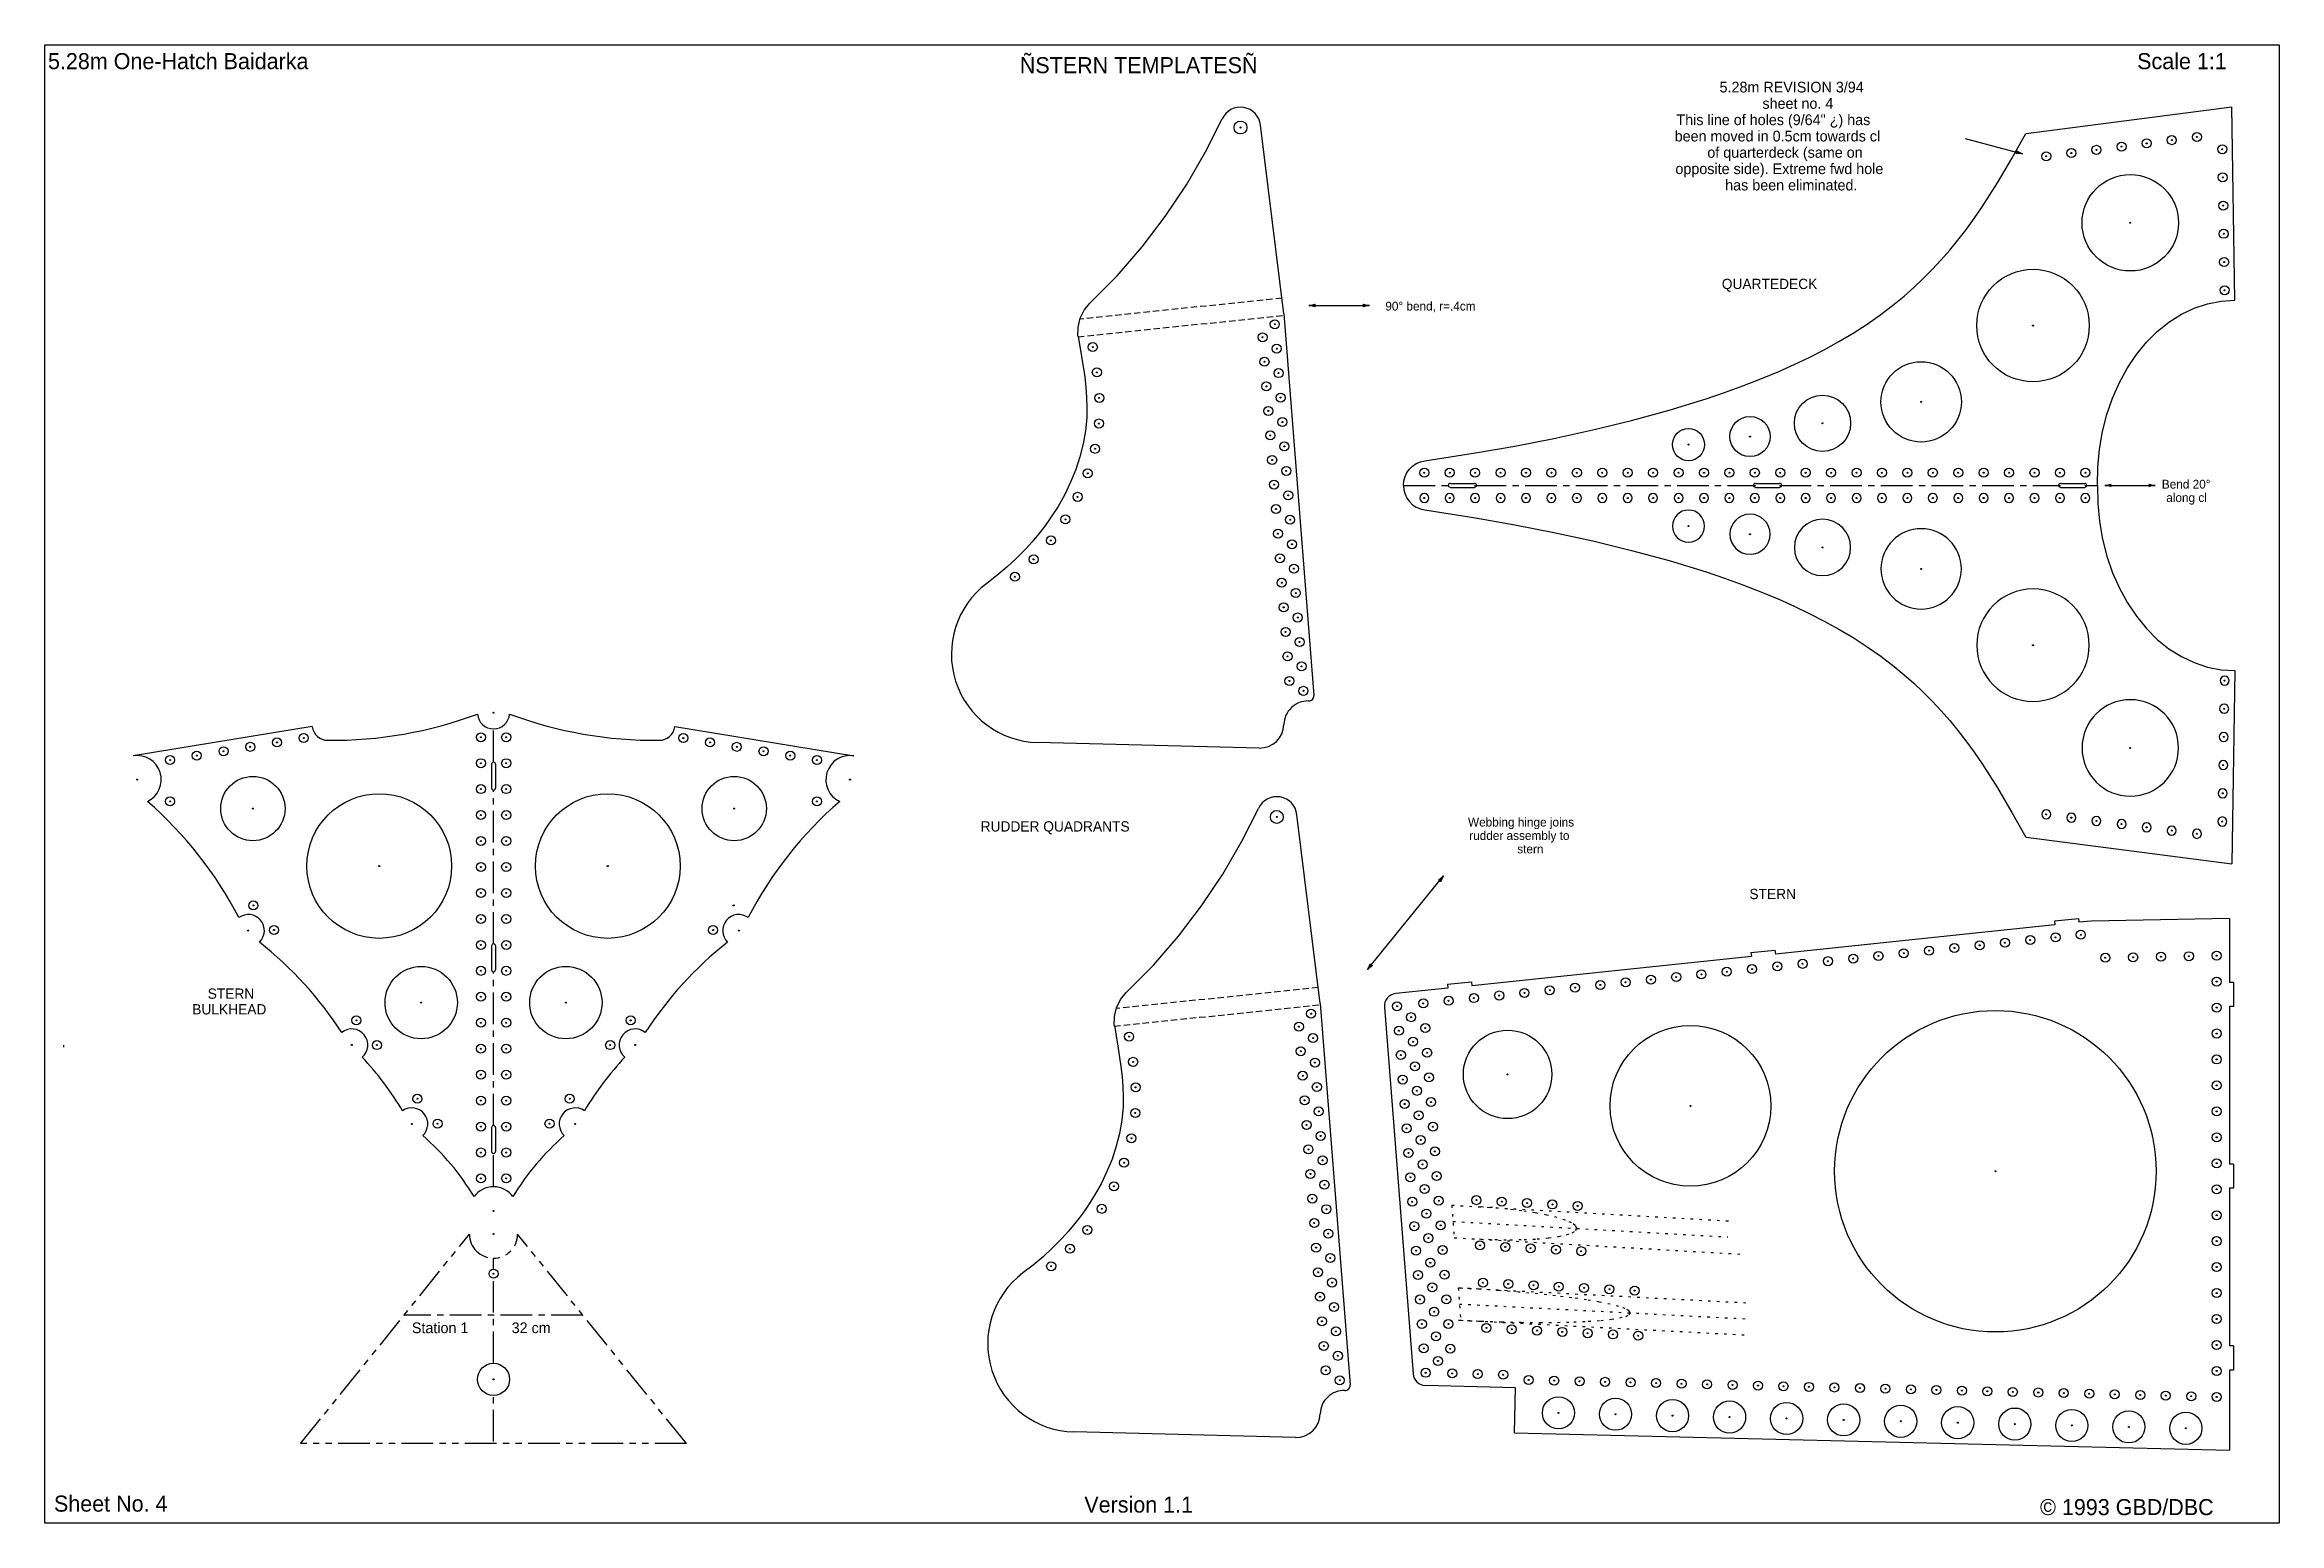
# Model space of a CAD drawing. Extents: x -23.5 to 64.8, y -37.8 to 20.6.
import ezdxf

# ---------------------------------------------------------------- set-up
doc = ezdxf.new("R2010")
doc.units = 0
for name, pattern in [('CENTER', [2, 1.25, -0.25, 0.25, -0.25]), ('DOT', [0.25, 0, -0.25]), ('HIDDEN', [0.375, 0.25, -0.125]), ('PHANTOM', [2.5, 1.25, -0.25, 0.25, -0.25, 0.25, -0.25])]:
    doc.linetypes.add(name, pattern=pattern)
for name, color, linetype in [('CENTERS', 7, 'CONTINUOUS'), ('FORMAT', 7, 'CONTINUOUS'), ('MISC_', 7, 'CONTINUOUS'), ('QUARTERDECK', 7, 'CONTINUOUS'), ('RUDDER', 7, 'CONTINUOUS'), ('STATION_1', 7, 'CONTINUOUS'), ('STERN', 7, 'CONTINUOUS'), ('TEXT', 7, 'CONTINUOUS')]:
    doc.layers.add(name, color=color, linetype=linetype)
doc.styles.get("Standard").update_dxf_attribs({"font": 'txt', "height": 0.2})

msp = doc.modelspace()

# ---------------------------------------------------------------- texts
at = {"layer": 'FORMAT', "color": 0}
for s, p in [(' 5.28m One-Hatch Baidarka', (-23.6127, 19.652)), ('ÑSTERN TEMPLATESÑ', (15.0089, 19.4933)), (' Scale 1:1  ', (58.907, 19.652)), ('  Sheet No. 4', (-23.6127, -37.3392)), ('Version 1.1', (17.5574, -37.377)), ('© 1993 GBD/DBC  ', (55.3087, -37.4772))]:
    msp.add_text(s, height=0.635, dxfattribs=at).set_placement(p)
at = {"layer": 'MISC_', "color": 5}
for s, p in [('5.28m REVISION 3/94', (42.6483, 18.7312)), ('This line of holes (9/64" ¿) has ', (40.9449, 17.4411)), ('sheet no. 4', (44.3416, 18.0862)), ('been moved in 0.5cm towards cl ', (40.8743, 16.796)), ('opposite side). Extreme fwd hole ', (40.9046, 15.5058)), ('of quarterdeck (same on ', (42.1645, 16.1509)), ('has been eliminated.', (42.8701, 14.8608))]:
    msp.add_text(s, height=0.423333, dxfattribs=at).set_placement(p)
at = {"layer": 'TEXT', "color": 0}
for s, height, p in [('QUARTEDECK', 0.406118, (42.7374, 10.965)), ('90%%127 bend, r=.4cm', 0.348101, (29.4464, 10.1156)), ('Bend 20%%127 ', 0.348101, (60.1187, 3.08127)), ('along cl', 0.348101, (60.2927, 2.55083)), ('RUDDER QUADRANTS', 0.406118, (13.4617, -10.469)), ('Webbing hinge joins ', 0.348101, (32.7115, -10.2701)), ('rudder assembly to ', 0.348101, (32.7612, -10.8006)), ('stern', 0.348101, (34.6592, -11.331)), ('STERN', 0.406118, (43.8278, -13.1388)), ('STERN ', 0.406118, (-17.0692, -17.0758)), ('BULKHEAD', 0.406118, (-17.6783, -17.6946)), ('Station 1', 0.423333, (-9.00458, -30.2874)), ('32 cm', 0.423333, (-5.06218, -30.2874))]:
    msp.add_text(s, height=height, dxfattribs=at).set_placement(p)

# ---------------------------------------------------------------- linework, layer by layer
at = {"layer": 'CENTERS', "color": 0, "linetype": 'CONTINUOUS'}
for centre, radius in [((23.7252, 17.3474), 0.01984), ((60.5108, 16.8478, 0), 0.01984), ((61.5026, 16.9755, 0), 0.01984), ((55.5518, 16.2092, 0), 0.01984), ((56.5436, 16.3369, 0), 0.01984), ((57.5354, 16.4646, 0), 0.01984), ((58.5272, 16.5923, 0), 0.01984), ((59.519, 16.7201, 0), 0.01984), ((62.5048, 16.4892, 0), 0.01984), ((62.5236, 15.3752, 0), 0.01984), ((62.5424, 14.2612, 0), 0.01984), ((58.8726, 13.583, 0), 0.01984), ((62.5612, 13.1473, 0), 0.01984), ((62.58, 12.0333, 0), 0.01984), ((62.5988, 10.9193, 0), 0.01984), ((24.598, 9.06048, 0), 0.01984), ((25.0812, 9.57354, 0), 0.01984), ((55.0298, 9.5225), 0.01984), ((17.8934, 8.67052, 0), 0.01984), ((24.6738, 8.09038, 0), 0.01984), ((25.1567, 8.608, 0), 0.01984), ((18.052, 7.67098, 0), 0.01984), ((24.7496, 7.12028, 0), 0.01984), ((25.2321, 7.64247, 0), 0.01984), ((18.1482, 6.66385, 0), 0.01984), ((25.3075, 6.67693, 0), 0.01984), ((50.6111, 6.50686, 0), 0.01984), ((18.1328, 5.65251, 0), 0.01984), ((24.8254, 6.15018, 0), 0.01984), ((25.383, 5.71139, 0), 0.01984), ((46.7155, 5.66136, 0), 0.01984), ((17.9838, 4.65234), 0.02), ((24.9012, 5.18008, 0), 0.01984), ((25.4584, 4.74586, 0), 0.01984), ((41.422, 4.81766, 0), 0.01984), ((43.8513, 5.13853, 0), 0.01984), ((17.6927, 3.68381, 0), 0.02), ((24.9769, 4.20998, 0), 0.01984), ((25.5338, 3.78032, 0), 0.01984), ((30.9858, 3.70843, 0), 0.01984), ((31.9901, 3.70843, 0), 0.01984), ((32.9944, 3.70843, 0), 0.01984), ((33.9987, 3.70843, 0), 0.01984), ((35.003, 3.70843, 0), 0.01984), ((36.0073, 3.70843, 0), 0.01984), ((37.0116, 3.70843, 0), 0.01984), ((38.0159, 3.70843, 0), 0.01984), ((39.0202, 3.70843, 0), 0.01984), ((40.0245, 3.70844, 0), 0.01984), ((41.0289, 3.70844, 0), 0.01984), ((42.0332, 3.70844, 0), 0.01984), ((43.0375, 3.70844, 0), 0.01984), ((44.0418, 3.70844, 0), 0.01984), ((45.0461, 3.70844, 0), 0.01984), ((46.0504, 3.70844, 0), 0.01984), ((47.0547, 3.70844, 0), 0.01984), ((48.059, 3.70844, 0), 0.01984), ((49.0633, 3.70844, 0), 0.01984), ((50.0676, 3.70844, 0), 0.01984), ((51.0719, 3.70844, 0), 0.01984), ((52.0762, 3.70844, 0), 0.01984), ((53.0805, 3.70844, 0), 0.01984), ((54.0848, 3.70844, 0), 0.01984), ((55.0892, 3.70844, 0), 0.01984), ((56.0935, 3.70844, 0), 0.01984), ((57.0978, 3.70844, 0), 0.01984), ((17.2922, 2.75478, 0), 0.02), ((25.0527, 3.23988, 0), 0.01984), ((25.6093, 2.81478, 0), 0.01984), ((30.9858, 2.70843, 0), 0.01984), ((31.9901, 2.70843, 0), 0.01984), ((32.9944, 2.70843, 0), 0.01984), ((33.9987, 2.70843, 0), 0.01984), ((35.003, 2.70843, 0), 0.01984), ((36.0073, 2.70843, 0), 0.01984), ((37.0116, 2.70843, 0), 0.01984), ((38.0159, 2.70843, 0), 0.01984), ((39.0202, 2.70843, 0), 0.01984), ((40.0245, 2.70843, 0), 0.01984), ((41.0289, 2.70843, 0), 0.01984), ((42.0332, 2.70843, 0), 0.01984), ((43.0375, 2.70843, 0), 0.01984), ((44.0418, 2.70843, 0), 0.01984), ((45.0461, 2.70843, 0), 0.01984), ((46.0504, 2.70843, 0), 0.01984), ((47.0547, 2.70843, 0), 0.01984), ((48.059, 2.70843, 0), 0.01984), ((49.0633, 2.70843, 0), 0.01984), ((50.0676, 2.70843, 0), 0.01984), ((51.0719, 2.70843, 0), 0.01984), ((52.0762, 2.70843, 0), 0.01984), ((53.0805, 2.70843, 0), 0.01984), ((54.0848, 2.70843, 0), 0.01984), ((55.0892, 2.70843, 0), 0.01984), ((56.0935, 2.70843, 0), 0.01984), ((57.0978, 2.70843, 0), 0.01984), ((16.8127, 1.86385, 0), 0.02), ((25.1285, 2.26978, 0), 0.01984), ((25.6847, 1.84925, 0), 0.01984), ((16.2385, 1.03131, 0), 0.02), ((25.2043, 1.29968, 0), 0.01984), ((25.7602, 0.88371, 0), 0.01984), ((41.422, 1.59921, 0), 0.01984), ((43.8513, 1.27834, 0), 0.01984), ((15.5555, 0.28533, 0), 0.02), ((25.2801, 0.32958, 0), 0.01984), ((46.7155, 0.7555, 0), 0.01984), ((14.8141, -0.4035, 0), 0.02), ((25.3559, -0.64052, 0), 0.01984), ((25.8356, -0.08183, 0), 0.01984), ((50.6111, -0.09, 0), 0.01984), ((25.4317, -1.61062, 0), 0.01984), ((25.911, -1.04737, 0), 0.01984), ((25.5075, -2.58072, 0), 0.01984), ((25.9865, -2.0129, 0), 0.01984), ((26.0619, -2.97844, 0), 0.01984), ((55.0298, -3.10563), 0.01984), ((25.5833, -3.55082, 0), 0.01984), ((26.1373, -3.94398, 0), 0.01984), ((25.6591, -4.52092, 0), 0.01984), ((26.2128, -4.90951, 0), 0.01984), ((62.5988, -4.50245, 0), 0.01984), ((-5.7785, -5.77813), 0.01984), ((62.58, -5.61642, 0), 0.01984), ((-14.3314, -6.94817), 0.01984), ((-13.2756, -6.77434), 0.01984), ((-6.2785, -6.74265), 0.01984), ((-5.2785, -6.74265), 0.01984), ((1.7186, -6.77434), 0.01984), ((2.77439, -6.94817), 0.01984), ((62.5612, -6.73039, 0), 0.01984), ((-18.5545, -7.6435), 0.01984), ((-17.4987, -7.46967), 0.01984), ((-16.443, -7.29584), 0.01984), ((-15.3872, -7.122), 0.01984), ((-6.2785, -7.76811), 0.01984), ((-5.2785, -7.76811), 0.01984), ((3.83017, -7.122), 0.01984), ((4.88596, -7.29584), 0.01984), ((5.94174, -7.46967), 0.01984), ((6.99753, -7.6435), 0.01984), ((58.8726, -7.16613, 0), 0.01984), ((62.5424, -7.84437, 0), 0.01984), ((-19.8585, -8.41813), 0.01984), ((-6.2785, -8.79357), 0.01984), ((-5.2785, -8.79357), 0.01984), ((8.3015, -8.41813), 0.01984), ((-18.5545, -9.27713), 0.01984), ((-15.2844, -9.56073), 0.01984), ((3.72745, -9.56073), 0.01984), ((6.99753, -9.27713), 0.01984), ((62.5236, -8.95834, 0), 0.01984), ((-6.2785, -9.81902), 0.01984), ((-5.2785, -9.81902), 0.01984), ((25.1594, -9.89119, 0), 0.01984), ((55.5518, -9.79231, 0), 0.01984), ((56.5436, -9.92003, 0), 0.01984), ((57.5354, -10.0477, 0), 0.01984), ((58.5272, -10.1755, 0), 0.01984), ((59.519, -10.3032, 0), 0.01984), ((60.5108, -10.4309, 0), 0.01984), ((61.5026, -10.5586, 0), 0.01984), ((62.5048, -10.0723, 0), 0.01984), ((-6.2785, -10.8445), 0.01984), ((-5.2785, -10.8445), 0.01984), ((-10.2925, -11.8306), 0.01984), ((-6.2785, -11.8699), 0.01984), ((-5.2785, -11.8699), 0.01984), ((-1.26452, -11.8306), 0.01984), ((-6.2785, -12.8954), 0.01984), ((-5.2785, -12.8954), 0.01984), ((-15.2643, -13.3879), 0.01984), ((-6.2785, -13.9209), 0.01984), ((-5.2785, -13.9209), 0.01984), ((3.70728, -13.3879), 0.01984), ((-15.4651, -14.3829), 0.01984), ((-14.4503, -14.3588), 0.01984), ((-6.2785, -14.9463), 0.01984), ((-5.2785, -14.9463), 0.01984), ((2.89327, -14.3588), 0.01984), ((3.90814, -14.3829), 0.01984), ((52.922, -14.9649, 0), 0.01984), ((53.9209, -14.8606, 0), 0.01984), ((54.9198, -14.7563, 0), 0.01984), ((55.9187, -14.652, 0), 0.01984), ((56.9175, -14.5477, 0), 0.01984), ((43.9322, -15.9037, 0), 0.01984), ((44.931, -15.7994, 0), 0.01984), ((45.9299, -15.6951, 0), 0.01984), ((46.9288, -15.5908, 0), 0.01984), ((47.9277, -15.4865, 0), 0.01984), ((48.9265, -15.3822, 0), 0.01984), ((49.9254, -15.2779, 0), 0.01984), ((50.9243, -15.1736, 0), 0.01984), ((51.9232, -15.0692, 0), 0.01984), ((57.8854, -15.4566, -0.00001), 0.01984), ((58.9852, -15.4355, -0.00004), 0.01984), ((60.085, -15.4145, -0.00006), 0.01984), ((61.1848, -15.3934, -0.00009), 0.01984), ((62.2846, -15.3723, -0.00011), 0.01984), ((-6.2785, -15.9718), 0.01984), ((-5.2785, -15.9718), 0.01984), ((35.9412, -16.7382, 0), 0.01984), ((36.94, -16.6339, 0), 0.01984), ((37.9389, -16.5296, 0), 0.01984), ((38.9378, -16.4253, 0), 0.01984), ((39.9367, -16.321, 0), 0.01984), ((40.9355, -16.2166, 0), 0.01984), ((41.9344, -16.1123, 0), 0.01984), ((42.9333, -16.008, 0), 0.01984), ((62.2846, -16.3978), 0.01984), ((-8.636, -17.2281), 0.01984), ((-6.2785, -16.9972), 0.01984), ((-5.2785, -16.9972), 0.01984), ((-2.921, -17.2281), 0.01984), ((26.5154, -17.6651, 0), 0.01984), ((29.9088, -17.3708, 0), 0.01984), ((30.9468, -17.2597, 0), 0.01984), ((31.9457, -17.1554, 0), 0.01984), ((32.9445, -17.0511, 0), 0.01984), ((33.9434, -16.9468, 0), 0.01984), ((34.9423, -16.8425, 0), 0.01984), ((62.2846, -17.4232), 0.01984), ((-11.1954, -17.9289), 0.01984), ((-6.2785, -18.0227), 0.01984), ((-5.2785, -18.0227), 0.01984), ((-0.36162, -17.9289), 0.01984), ((26.0322, -18.1781, 0), 0.01984), ((29.9842, -18.3364, 0), 0.01984), ((30.4659, -17.8026, 0), 0.01984), ((31.0229, -18.2344, 0), 0.01984), ((62.2846, -18.4487), 0.01984), ((-11.3765, -18.9023), 0.01984), ((-10.3864, -18.9078), 0.01984), ((-6.2785, -19.0482), 0.01984), ((-5.2785, -19.0482), 0.01984), ((-1.17056, -18.9078), 0.01984), ((-0.18046, -18.9023), 0.01984), ((19.3276, -18.5681), 0.01984), ((26.108, -19.1482, 0), 0.01984), ((26.5909, -18.6306, 0), 0.01984), ((30.0597, -19.3019, 0), 0.01984), ((30.5417, -18.7727, 0), 0.01984), ((31.0991, -19.2091, 0), 0.01984), ((-6.2785, -20.0736), 0.01984), ((-6.2785, -20.0736), 0.01984), ((-5.2785, -20.0736), 0.01984), ((-5.2785, -20.0736), 0.01984), ((19.4862, -19.5676), 0.01984), ((26.1838, -20.1183, 0), 0.01984), ((26.6663, -19.5961, 0), 0.01984), ((30.1351, -20.2675, 0), 0.01984), ((30.6175, -19.7428, 0), 0.01984), ((31.1752, -20.1837, 0), 0.01984), ((34.2776, -20.0634, 0), 0.01984), ((62.2846, -19.4741), 0.01984), ((-8.78707, -21.0279), 0.01984), ((-6.2785, -21.0991), 0.01984), ((-5.2785, -21.0991), 0.01984), ((-2.76993, -21.0279), 0.01984), ((19.5824, -20.5747), 0.01984), ((26.2596, -21.0884, 0), 0.01984), ((26.7417, -20.5617, 0), 0.01984), ((30.6932, -20.7129, 0), 0.01984), ((31.2514, -21.1584, 0), 0.01984), ((62.2846, -20.4996), 0.01984), ((-9.0081, -22.0214), 0.01984), ((-7.99033, -22.0125), 0.01984), ((-3.56667, -22.0125), 0.01984), ((-2.5489, -22.0214), 0.01984), ((19.567, -21.5861), 0.01984), ((26.3353, -22.0585, 0), 0.01984), ((26.8172, -21.5272, 0), 0.01984), ((30.2105, -21.233, 0), 0.01984), ((30.769, -21.683, 0), 0.01984), ((41.4978, -21.3076, 0), 0.01984), ((62.2846, -21.525), 0.01984), ((-6.2785, -22.1245), 0.01984), ((-5.2785, -22.1245), 0.01984), ((19.418, -22.5863, 0), 0.02), ((26.8926, -22.4927, 0), 0.01984), ((30.286, -22.1985, 0), 0.01984), ((30.8448, -22.6531, 0), 0.01984), ((31.3275, -22.133, 0), 0.01984), ((62.2846, -22.5505), 0.01984), ((-6.2785, -23.15), 0.01984), ((-5.2785, -23.15), 0.01984), ((19.1269, -23.5548), 0.02), ((26.4111, -23.0286, 0), 0.01984), ((26.968, -23.4583, 0), 0.01984), ((30.3614, -23.1641, 0), 0.01984), ((30.9206, -23.6232, 0), 0.01984), ((31.4037, -23.1077, 0), 0.01984), ((62.2846, -23.576), 0.01984), ((-6.2785, -24.1754), 0.01984), ((-5.2785, -24.1754), 0.01984), ((18.7264, -24.4838), 0.02), ((26.4869, -23.9987, 0), 0.01984), ((27.0435, -24.4238, 0), 0.01984), ((30.4369, -24.1296, 0), 0.01984), ((30.9964, -24.5933, 0), 0.01984), ((31.4798, -24.0824, 0), 0.01984), ((53.5438, -23.8893, 0), 0.01984), ((62.2846, -24.6014), 0.01984), ((18.2469, -25.3747), 0.02), ((26.5627, -24.9688, 0), 0.01984), ((27.1189, -25.3893, 0), 0.01984), ((30.5123, -25.0951, 0), 0.01984), ((31.0722, -25.5634, 0), 0.01984), ((31.556, -25.057, 0), 0.01984), ((33.0464, -25.0323, 0), 0.01984), ((34.0464, -25.0892, 0), 0.01984), ((35.0456, -25.1461, 0), 0.01984), ((36.0447, -25.2029, 0), 0.01984), ((37.0439, -25.2598, 0), 0.01984), ((-5.7785, -26.3718), 0.01984), ((17.6727, -26.2073), 0.02), ((26.6385, -25.9389, 0), 0.01984), ((27.1944, -26.3549, 0), 0.01984), ((30.5877, -26.0607, 0), 0.01984), ((31.6321, -26.0317, 0), 0.01984), ((62.2846, -25.6269), 0.01984), ((16.9897, -26.9533), 0.02), ((26.7143, -26.909, 0), 0.01984), ((27.2698, -27.3204, 0), 0.01984), ((30.6632, -27.0262, 0), 0.01984), ((31.148, -26.5335, 0), 0.01984), ((31.7083, -27.0064, 0), 0.01984), ((33.1862, -26.8211, 0), 0.01984), ((34.1861, -26.878, 0), 0.01984), ((35.1853, -26.9349, 0), 0.01984), ((36.1845, -26.9917, 0), 0.01984), ((37.1836, -27.0486, 0), 0.01984), ((62.2846, -26.6523), 0.01984), ((-5.7785, -27.9404), 0.01984), ((16.2483, -27.6421), 0.02), ((26.7901, -27.8791, 0), 0.01984), ((30.7386, -27.9917, 0), 0.01984), ((31.2238, -27.5036, 0), 0.01984), ((31.7844, -27.981, 0), 0.01984), ((62.2846, -27.6778), 0.01984), ((26.8659, -28.8492, 0), 0.01984), ((27.3452, -28.286, 0), 0.01984), ((30.814, -28.9573, 0), 0.01984), ((31.2996, -28.4737, 0), 0.01984), ((31.8606, -28.9557, 0), 0.01984), ((33.3012, -28.2933, 0), 0.01984), ((34.3008, -28.345, 0), 0.01984), ((35.2995, -28.3967, 0), 0.01984), ((36.2983, -28.4484, 0), 0.01984), ((37.297, -28.5001, 0), 0.01984), ((38.2958, -28.5518, 0), 0.01984), ((39.2946, -28.6034, 0), 0.01984), ((62.2846, -28.7033), 0.01984), ((26.9417, -29.8193, 0), 0.01984), ((27.4207, -29.2515, 0), 0.01984), ((30.8895, -29.9228, 0), 0.01984), ((31.3754, -29.4438, 0), 0.01984), ((31.9367, -29.9304, 0), 0.01984), ((62.2846, -29.7287), 0.01984), ((27.0175, -30.7894, 0), 0.01984), ((27.4961, -30.217, 0), 0.01984), ((30.9649, -30.8884, 0), 0.01984), ((31.4512, -30.4139, 0), 0.01984), ((32.0129, -30.905, 0), 0.01984), ((33.4409, -30.0809, 0), 0.01984), ((34.4404, -30.1326, 0), 0.01984), ((35.4392, -30.1843, 0), 0.01984), ((36.4379, -30.236, 0), 0.01984), ((37.4367, -30.2877, 0), 0.01984), ((38.4355, -30.3394, 0), 0.01984), ((39.4342, -30.3911, 0), 0.01984), ((62.2846, -30.7542), 0.01984), ((27.0933, -31.7595, 0), 0.01984), ((27.5715, -31.1826, 0), 0.01984), ((31.527, -31.384, 0), 0.01984), ((62.2846, -31.7796), 0.01984), ((27.647, -32.1481, 0), 0.01984), ((31.0404, -31.8539, 0), 0.01984), ((32.089, -31.8797, 0), 0.01984), ((33.0956, -31.9045, 0), 0.01984), ((34.1021, -31.9292, 0), 0.01984), ((35.1086, -32.1365, 0), 0.01984), ((36.1151, -32.1613, 0), 0.01984), ((37.1216, -32.1861, 0), 0.01984), ((38.1282, -32.2108, 0), 0.01984), ((39.1347, -32.2356, 0), 0.01984), ((40.1412, -32.2603, 0), 0.01984), ((41.1477, -32.2851, 0), 0.01984), ((42.1542, -32.3099, 0), 0.01984), ((43.1608, -32.3346, 0), 0.01984), ((44.1673, -32.3594, 0), 0.01984), ((45.1738, -32.3841, 0), 0.01984), ((46.1803, -32.4089, 0), 0.01984), ((47.1868, -32.4337, 0), 0.01984), ((48.1934, -32.4584, 0), 0.01984), ((49.1999, -32.4832, 0), 0.01984), ((50.2064, -32.508, 0), 0.01984), ((51.2129, -32.5327, 0), 0.01984), ((52.2194, -32.5575, 0), 0.01984), ((53.226, -32.5822, 0), 0.01984), ((54.2325, -32.607, 0), 0.01984), ((55.239, -32.6318, 0), 0.01984), ((56.2455, -32.6565, 0), 0.01984), ((36.2861, -33.4359), 0.01984), ((38.539, -33.4913), 0.01984), ((40.7919, -33.5467), 0.01984), ((57.252, -32.6813, 0), 0.01984), ((58.2586, -32.706, 0), 0.01984), ((59.2651, -32.7308, 0), 0.01984), ((60.2716, -32.7556, 0), 0.01984), ((61.2781, -32.7803, 0), 0.01984), ((62.2846, -32.8051), 0.01984), ((43.0448, -33.6022), 0.01984), ((45.2977, -33.6576), 0.01984), ((47.5507, -33.713), 0.01984), ((49.8036, -33.7684), 0.01984), ((52.0565, -33.8239), 0.01984), ((54.3094, -33.8793), 0.01984), ((56.5623, -33.9347), 0.01984), ((58.8153, -33.9901), 0.01984), ((61.0682, -34.0456), 0.01984)]:
    msp.add_circle(centre, radius, dxfattribs=at)
at = {"layer": 'FORMAT', "color": 0, "linetype": 'CONTINUOUS'}
for p, q in [((-23.5069, 20.6196), (64.7581, 20.6196)), ((-23.5069, -37.8004), (-23.5069, 20.6196)), ((64.7581, 20.6196), (64.7581, -37.8004)), ((64.7581, -37.8004), (-23.5069, -37.8004))]:
    msp.add_line(p, q, dxfattribs=at)
at = {"layer": 'MISC_', "color": 0, "linetype": 'CONTINUOUS'}
for p, q in [((52.3478, 16.9069), (54.61, 16.3116)), ((54.3555, 16.3268), (54.4166, 16.3625)), ((54.3555, 16.3268), (54.4166, 16.3625)), ((54.61, 16.3116), (54.3555, 16.3268)), ((54.61, 16.3116), (54.3555, 16.3268)), ((54.4166, 16.3625), (54.381, 16.4235)), ((54.381, 16.4235), (54.61, 16.3116)), ((54.4166, 16.3625), (54.381, 16.4235)), ((54.381, 16.4235), (54.61, 16.3116)), ((54.4166, 16.3625), (54.4166, 16.3625)), ((54.4166, 16.3625), (54.61, 16.3116)), ((54.61, 16.3116), (54.4166, 16.3625)), ((54.4166, 16.3625), (54.4166, 16.3625)), ((54.4166, 16.3625), (54.61, 16.3116)), ((54.61, 16.3116), (54.4166, 16.3625)), ((54.61, 16.3116), (54.61, 16.3116)), ((54.61, 16.3116), (54.61, 16.3116))]:
    msp.add_line(p, q, dxfattribs=at)
at = {"layer": 'MISC_', "color": 6, "linetype": 'DOT'}
for p, q in [((32.0696, -25.2312, 0), (32.1702, -26.519, 0)), ((32.0696, -25.2312), (43.012, -25.8537)), ((32.1195, -25.87), (42.9759, -26.4877)), ((32.1702, -26.519, 0), (43.611, -27.17, 0)), ((32.3252, -28.5024, 0), (32.4245, -29.774, 0)), ((32.4074, -28.5014), (43.8271, -29.0923)), ((32.3418, -29.7697), (43.7615, -30.3606)), ((32.3746, -29.1355), (43.7943, -29.7265))]:
    msp.add_line(p, q, dxfattribs=at)
for points in [[(33.1662, -26.5654, 0), (33.7741, -26.59, 0), (34.3657, -26.5982, 0), (34.9266, -26.5899, 0), (35.443, -26.5653, 0), (35.902, -26.5249, 0), (36.2925, -26.4698, 0), (36.6047, -26.4014, 0), (36.831, -26.3212, 0), (36.9659, -26.2314, 0), (37.006, -26.134, 0), (36.9503, -26.0315, 0), (36.8002, -25.9265, 0), (36.5594, -25.8214, 0), (36.2338, -25.719, 0), (35.8314, -25.6216, 0), (35.3622, -25.5318, 0), (34.8377, -25.4517, 0), (34.2708, -25.3833, 0), (33.6755, -25.3283, 0), (33.0664, -25.288, 0), (33.0664, -25.288, 0)], [(32.4249, -29.7792, 0), (33.2381, -29.8157, 0), (34.0388, -29.8424, 0), (34.8151, -29.8588, 0), (35.5559, -29.8648, 0), (36.2503, -29.8602, 0), (36.8882, -29.8451, 0), (37.4603, -29.8197, 0), (37.9582, -29.7845, 0), (38.3748, -29.7398, 0), (38.7038, -29.6865, 0), (38.9405, -29.6251, 0), (39.0815, -29.5567, 0), (39.1247, -29.4823, 0), (39.0695, -29.4028, 0), (38.9166, -29.3196, 0), (38.6684, -29.2337, 0), (38.3284, -29.1465, 0), (37.9016, -29.0592, 0), (37.3942, -28.9731, 0), (36.8136, -28.8894, 0), (36.1682, -28.8094, 0), (35.4676, -28.7342, 0), (34.7219, -28.665, 0), (33.9419, -28.6027, 0), (33.1391, -28.5482, 0), (32.3252, -28.5024, 0), (32.3252, -28.5024, 0)]]:
    msp.add_polyline3d(points, dxfattribs=at)
at = {"layer": 'QUARTERDECK', "color": 0, "linetype": 'CONTINUOUS'}
for p, q in [((54.7533, 17.1115, 0), (62.8767, 18.1576, 0)), ((63.0055, 10.5261, 0), (62.8767, 18.1576, 0)), ((32.016, 3.28781, 0), (32.9685, 3.28781, 0)), ((32.016, 3.12906, 0), (32.9685, 3.12906, 0)), ((44.0677, 3.28781, 0), (45.0202, 3.28781, 0)), ((44.0677, 3.12906, 0), (45.0202, 3.12906, 0)), ((56.1194, 3.28781, 0), (57.0719, 3.28781, 0)), ((56.1194, 3.12906, 0), (57.0719, 3.12906, 0)), ((63.0055, -4.10926, 0), (62.8767, -11.7407, 0)), ((54.7533, -10.6946, 0), (62.8767, -11.7407, 0))]:
    msp.add_line(p, q, dxfattribs=at)
at = {"layer": 'QUARTERDECK', "color": 3, "linetype": 'CENTER'}
for p, q in [((30.1649, 3.20843, 0), (32.016, 3.20843, 0)), ((32.9685, 3.20843, 0), (44.0677, 3.20843, 0)), ((45.0202, 3.20843, 0), (56.1194, 3.20843, 0)), ((57.0719, 3.20843, 0), (57.5723, 3.20843, 0))]:
    msp.add_line(p, q, dxfattribs=at)
at = {"layer": 'QUARTERDECK', "color": 0, "linetype": 'CONTINUOUS'}
for points in [[(31.0061, 4.17276, 0), (33.0088, 4.48874, 0), (34.5617, 4.76164, 0), (36.1074, 5.06558, 0), (37.6449, 5.403, 0), (39.173, 5.77635, 0), (40.6535, 6.17898, 0), (42.1192, 6.62838, 0), (42.8449, 6.87383, 0), (43.5652, 7.1348, 0), (44.2794, 7.41259, 0), (44.9869, 7.70847, 0), (45.5907, 7.97901, 0), (46.1875, 8.26496, 0), (46.7759, 8.56737, 0), (47.3544, 8.88725, 0), (47.9216, 9.22565, 0), (48.4758, 9.58358, 0), (49.0157, 9.96208, 0), (49.5396, 10.3622, 0), (49.9343, 10.688, 0), (50.3183, 11.0267, 0), (50.6912, 11.3779, 0), (51.0528, 11.7408, 0), (51.4027, 12.1149, 0), (51.7407, 12.4994, 0), (52.0665, 12.8939, 0), (52.3798, 13.2976, 0), (52.7095, 13.7509, 0), (53.0256, 14.2133, 0), (53.6252, 15.1603, 0), (54.1938, 16.1281, 0), (54.7469, 17.1064, 0)], [(57.5723, 3.20843, 0), (57.587, 3.92569, 0), (57.655, 4.63604, 0), (57.7757, 5.33265, 0), (57.948, 6.00879, 0), (58.1702, 6.65797, 0), (58.4402, 7.27392, 0), (58.7553, 7.85073, 0), (59.1125, 8.38282, 0), (59.5084, 8.86509, 0), (59.9392, 9.29287, 0), (60.4007, 9.66206, 0), (60.8885, 9.9691, 0), (61.3978, 10.211, 0), (61.9238, 10.3855, 0), (62.4615, 10.4909, 0), (63.0055, 10.5261, 0)], [(57.5723, 3.20843, 0), (57.587, 2.49117, 0), (57.655, 1.78082, 0), (57.7757, 1.08422, 0), (57.948, 0.40807, 0), (58.1702, -0.2411, 0), (58.4402, -0.85706, 0), (58.7553, -1.43386, 0), (59.1125, -1.96596, 0), (59.5084, -2.44822, 0), (59.9392, -2.87601, 0), (60.4007, -3.2452, 0), (60.8885, -3.55223, 0), (61.3978, -3.79416, 0), (61.9238, -3.96865, 0), (62.4615, -4.07402, 0), (63.0055, -4.10926, 0)], [(31.0061, 2.24411, 0), (33.0088, 1.92813, 0), (34.5617, 1.65522, 0), (36.1074, 1.35128, 0), (37.6449, 1.01387, 0), (39.173, 0.64052, 0), (40.6535, 0.23789, 0), (42.1192, -0.21152, 0), (42.8449, -0.45696, 0), (43.5652, -0.71794, 0), (44.2794, -0.99572, 0), (44.9869, -1.29161, 0), (45.5907, -1.56214, 0), (46.1875, -1.8481, 0), (46.7759, -2.1505, 0), (47.3544, -2.47039, 0), (47.9216, -2.80878, 0), (48.4758, -3.16671, 0), (49.0157, -3.54522, 0), (49.5396, -3.94532, 0), (49.9343, -4.2711, 0), (50.3183, -4.60987, 0), (50.6912, -4.96103, 0), (51.0528, -5.32394, 0), (51.4027, -5.69799, 0), (51.7407, -6.08255, 0), (52.0665, -6.47701, 0), (52.3798, -6.88074, 0), (52.7095, -7.33401, 0), (53.0256, -7.79641, 0), (53.6252, -8.74339, 0), (54.1938, -9.71124, 0), (54.7469, -10.6895, 0)]]:
    msp.add_polyline3d(points, dxfattribs=at)
at = {"layer": 'QUARTERDECK', "color": 0, "linetype": 'CONTINUOUS', "extrusion": (-2.42908e-08, 1.13429e-08, 1)}
for centre, radius in [((58.5272, 16.5923, 0), 0.1786), ((59.519, 16.7201, 0), 0.1786), ((60.5108, 16.8478, 0), 0.1786), ((61.5026, 16.9755, 0), 0.1786), ((55.5518, 16.2092, 0), 0.1786), ((56.5436, 16.3369, 0), 0.1786), ((57.5354, 16.4646, 0), 0.1786), ((62.5048, 16.4892, 0), 0.1786), ((58.8726, 13.583, 0), 1.905), ((62.5236, 15.3752, 0), 0.1786), ((62.5424, 14.2612, 0), 0.1786), ((62.5612, 13.1473, 0), 0.1786), ((55.0298, 9.5225, 0), 2.2225), ((62.58, 12.0333, 0), 0.1786), ((62.5988, 10.9193, 0), 0.1786), ((50.6111, 6.50686, 0), 1.5875), ((46.7155, 5.66136, 0), 1.11125), ((41.422, 4.81766, 0), 0.635), ((43.8513, 5.13853, 0), 0.79375), ((30.9858, 3.70843, 0), 0.1786), ((31.9901, 3.70843, 0), 0.1786), ((32.9944, 3.70843, 0), 0.1786), ((33.9987, 3.70843, 0), 0.1786), ((35.003, 3.70843, 0), 0.1786), ((36.0073, 3.70843, 0), 0.1786), ((37.0116, 3.70843, 0), 0.1786), ((38.0159, 3.70843, 0), 0.1786), ((39.0202, 3.70843, 0), 0.1786), ((40.0245, 3.70844, 0), 0.1786), ((41.0289, 3.70844, 0), 0.1786), ((42.0332, 3.70844, 0), 0.1786), ((43.0375, 3.70844, 0), 0.1786), ((44.0418, 3.70844, 0), 0.1786), ((45.0461, 3.70844, 0), 0.1786), ((46.0504, 3.70844, 0), 0.1786), ((47.0547, 3.70844, 0), 0.1786), ((48.059, 3.70844, 0), 0.1786), ((49.0633, 3.70844, 0), 0.1786), ((50.0676, 3.70844, 0), 0.1786), ((51.0719, 3.70844, 0), 0.1786), ((52.0762, 3.70844, 0), 0.1786), ((53.0805, 3.70844, 0), 0.1786), ((54.0848, 3.70844, 0), 0.1786), ((55.0892, 3.70844, 0), 0.1786), ((56.0935, 3.70844, 0), 0.1786), ((57.0978, 3.70844, 0), 0.1786)]:
    msp.add_circle(centre, radius, dxfattribs=at)
at = {"layer": 'QUARTERDECK', "color": 0, "linetype": 'CONTINUOUS', "extrusion": (2.42908e-08, 1.13429e-08, -1)}
for centre, radius in [((-30.9858, 2.70843, 0), 0.1786), ((-31.9901, 2.70843, 0), 0.1786), ((-32.9944, 2.70843, 0), 0.1786), ((-33.9987, 2.70843, 0), 0.1786), ((-35.003, 2.70843, 0), 0.1786), ((-36.0073, 2.70843, 0), 0.1786), ((-37.0116, 2.70843, 0), 0.1786), ((-38.0159, 2.70843, 0), 0.1786), ((-39.0202, 2.70843, 0), 0.1786), ((-40.0245, 2.70843, 0), 0.1786), ((-41.0289, 2.70843, 0), 0.1786), ((-42.0332, 2.70843, 0), 0.1786), ((-43.0375, 2.70843, 0), 0.1786), ((-44.0418, 2.70843, 0), 0.1786), ((-45.0461, 2.70843, 0), 0.1786), ((-46.0504, 2.70843, 0), 0.1786), ((-47.0547, 2.70843, 0), 0.1786), ((-48.059, 2.70843, 0), 0.1786), ((-49.0633, 2.70843, 0), 0.1786), ((-50.0676, 2.70843, 0), 0.1786), ((-51.0719, 2.70843, 0), 0.1786), ((-52.0762, 2.70843, 0), 0.1786), ((-53.0805, 2.70843, 0), 0.1786), ((-54.0848, 2.70843, 0), 0.1786), ((-55.0892, 2.70843, 0), 0.1786), ((-56.0935, 2.70843, 0), 0.1786), ((-57.0978, 2.70843, 0), 0.1786), ((-41.422, 1.59921, 0), 0.635), ((-43.8513, 1.27834, 0), 0.79375), ((-46.7155, 0.7555, 0), 1.11125), ((-50.6111, -0.09, 0), 1.5875), ((-55.0298, -3.10563, 0), 2.2225), ((-62.5988, -4.50245, 0), 0.1786), ((-58.8726, -7.16613, 0), 1.905), ((-62.58, -5.61642, 0), 0.1786), ((-62.5612, -6.7304, 0), 0.1786), ((-62.5424, -7.84437, 0), 0.1786), ((-62.5236, -8.95834, 0), 0.1786), ((-55.5518, -9.79231, 0), 0.1786), ((-56.5436, -9.92003, 0), 0.1786), ((-57.5354, -10.0477, 0), 0.1786), ((-58.5272, -10.1755, 0), 0.1786), ((-59.519, -10.3032, 0), 0.1786), ((-60.5108, -10.4309, 0), 0.1786), ((-61.5026, -10.5586, 0), 0.1786), ((-62.5048, -10.0723, 0), 0.1786)]:
    msp.add_circle(centre, radius, dxfattribs=at)
at = {"layer": 'QUARTERDECK', "color": 0, "linetype": 'CONTINUOUS', "extrusion": (2.42908e-08, -1.13429e-08, -1)}
msp.add_arc((-31.1199, 3.22456, 0), 0.955, 359.032, 83.1558, dxfattribs=at)
at = {"layer": 'QUARTERDECK', "color": 0, "linetype": 'CONTINUOUS', "extrusion": (-2.42908e-08, -1.13429e-08, 1)}
msp.add_arc((31.1199, 3.1923, 0), 0.955, 179.032, 263.156, dxfattribs=at)
at = {"layer": 'QUARTERDECK', "color": 0, "linetype": 'CONTINUOUS', "extrusion": (2.42908e-08, 1.13429e-08, -1)}
for centre, start, end in [((-32.016, 3.20843, 0), 270, 0.0000036), ((-32.9685, 3.20843, 0), 180, 270), ((-44.0677, 3.20843, 0), 270, 0.0000036), ((-45.0202, 3.20843, 0), 180, 270), ((-56.1194, 3.20843, 0), 270, 0.0000036), ((-57.0719, 3.20843, 0), 180, 270)]:
    msp.add_arc(centre, 0.07938, start, end, dxfattribs=at)
at = {"layer": 'QUARTERDECK', "color": 0, "linetype": 'CONTINUOUS', "extrusion": (-2.42908e-08, 1.13429e-08, 1)}
for centre, start, end in [((32.016, 3.20843, 0), 90, 180), ((32.9685, 3.20843, 0), 360, 90), ((44.0677, 3.20843, 0), 90, 180), ((45.0202, 3.20843, 0), 360, 90), ((56.1194, 3.20843, 0), 90, 180), ((57.0719, 3.20843, 0), 360, 90)]:
    msp.add_arc(centre, 0.07938, start, end, dxfattribs=at)
at = {"layer": 'QUARTERDECK', "color": 0, "linetype": 'CONTINUOUS', "extrusion": (2.42908e-08, 0.318959, -0.947768)}
for centre, start, end in [((-32.016, 3.04086, 1.02336), 360, 0.0000597), ((-32.9685, 3.04086, 1.02336), 180, 180), ((-44.0677, 3.04086, 1.02336), 359.999, 360), ((-45.0202, 3.04086, 1.02336), 180, 180.001), ((-56.1194, 3.04086, 1.02336), 359.998, 360), ((-57.0719, 3.04086, 1.02336), 180, 180.002)]:
    msp.add_arc(centre, 0.07938, start, end, dxfattribs=at)
at = {"layer": 'QUARTERDECK', "color": 0, "linetype": 'CONTINUOUS', "extrusion": (1.31818e-08, 0.318959, 0.947768)}
for centre, start, end in [((-32.016, -3.04085, 1.02336), 360, 0.0000597), ((-32.9685, -3.04085, 1.02336), 180, 180), ((-44.0677, -3.04085, 1.02336), 359.999, 360), ((-45.0202, -3.04085, 1.02336), 180, 180.001), ((-56.1194, -3.04085, 1.02336), 359.998, 360), ((-57.0719, -3.04085, 1.02336), 180, 180.002)]:
    msp.add_arc(centre, 0.07938, start, end, dxfattribs=at)
at = {"layer": 'RUDDER', "color": 0, "linetype": 'CONTINUOUS'}
for p, q in [((25.4418, 9.98115, 0), (24.5204, 17.435)), ((25.4418, 9.98115, 0), (26.6197, -5.09548, 0)), ((24.4641, -7.16857, 0), (15.7141, -6.95331, 0)), ((26.876, -17.2574), (25.9546, -9.80363, 0)), ((26.876, -17.2574), (28.0539, -32.3341)), ((25.8983, -34.4072), (17.1483, -34.1919))]:
    msp.add_line(p, q, dxfattribs=at)
at = {"layer": 'RUDDER', "color": 0, "linetype": 'HIDDEN'}
for p, q in [((25.3648, 10.6039), (17.3823, 9.77661)), ((17.308, 9.08145), (25.4462, 9.92492)), ((26.799, -16.6346, 0), (18.8165, -17.462, 0)), ((18.7422, -18.1571, 0), (26.8803, -17.3137, 0))]:
    msp.add_line(p, q, dxfattribs=at)
at = {"layer": 'RUDDER', "color": 0, "linetype": 'CONTINUOUS'}
for points in [[(17.7925, 10.4184, 0), (18.8504, 11.4927, 0), (19.8388, 12.6313, 0), (20.7537, 13.8297, 0), (21.5916, 15.0832, 0), (22.3491, 16.3868, 0), (22.9995, 17.6842, 0)], [(17.3046, 9.10194, 0), (17.3093, 9.4602, 0), (17.3935, 9.80844, 0), (17.5531, 10.1292, 0), (17.7801, 10.4064, 0), (17.7925, 10.4184, 0)], [(17.319, 9.1035, 0), (17.4509, 8.29652, 0), (17.5713, 7.49013, 0), (17.6175, 7.08735, 0), (17.6493, 6.68493, 0), (17.6627, 6.28297, 0), (17.6539, 5.88152, 0), (17.6049, 5.36198, 0), (17.5143, 4.84545, 0), (17.3845, 4.33393, 0), (17.2177, 3.82941, 0), (17.0162, 3.33392, 0), (16.7823, 2.84945, 0), (16.5183, 2.378, 0), (16.2264, 1.92158, 0), (15.996, 1.59752, 0), (15.7531, 1.28342, 0), (15.4988, 0.98006, 0), (15.2344, 0.68824, 0), (14.8709, 0.32073, 0), (14.4932, -0.02708, 0), (14.1025, -0.35705, 0), (13.7003, -0.67105, 0)], [(19.2267, -16.8202, 0), (20.2846, -15.7459, 0), (21.273, -14.6073, 0), (22.1879, -13.4089, 0), (23.0258, -12.1554, 0), (23.7833, -10.8518, 0), (24.4337, -9.55443, 0)], [(18.7388, -18.1367, 0), (18.7434, -17.7784, 0), (18.8277, -17.4302, 0), (18.9873, -17.1094, 0), (19.2143, -16.8322, 0), (19.2267, -16.8202, 0)], [(18.7532, -18.1351, 0), (18.8851, -18.9421, 0), (19.0055, -19.7485, 0), (19.0517, -20.1512, 0), (19.0835, -20.5537, 0), (19.0969, -20.9556, 0), (19.0881, -21.3571, 0), (19.0391, -21.8766, 0), (18.9485, -22.3931, 0), (18.8187, -22.9047, 0), (18.6519, -23.4092, 0), (18.4504, -23.9047, 0), (18.2165, -24.3891, 0), (17.9525, -24.8606, 0), (17.6606, -25.317, 0), (17.4302, -25.6411, 0), (17.1873, -25.9552, 0), (16.933, -26.2585, 0), (16.6686, -26.5504, 0), (16.3051, -26.9179, 0), (15.9274, -27.2657, 0), (15.5367, -27.5956, 0), (15.1345, -27.9096, 0)]]:
    msp.add_polyline3d(points, dxfattribs=at)
for centre, radius in [((23.7252, 17.3474), 0.254), ((25.0812, 9.57354, 0), 0.1786), ((17.8934, 8.67052, 0), 0.1785), ((24.598, 9.06048, 0), 0.1786), ((24.6738, 8.09038, 0), 0.1786), ((25.1567, 8.608, 0), 0.1786), ((18.052, 7.67098, 0), 0.1785), ((24.7496, 7.12028, 0), 0.1786), ((25.2321, 7.64247, 0), 0.1786), ((18.1482, 6.66385, 0), 0.1785), ((24.8254, 6.15018, 0), 0.1786), ((25.3075, 6.67693, 0), 0.1786), ((18.1328, 5.65251, 0), 0.1785), ((24.9012, 5.18008, 0), 0.1786), ((25.383, 5.71139, 0), 0.1786), ((17.9838, 4.65234, 0), 0.1785), ((25.4584, 4.74586, 0), 0.1786), ((17.6927, 3.68381, 0), 0.1785), ((24.9769, 4.20998, 0), 0.1786), ((25.5338, 3.78032, 0), 0.1786), ((17.2922, 2.75478, 0), 0.1785), ((25.0527, 3.23988, 0), 0.1786), ((25.6093, 2.81478, 0), 0.1786), ((16.8127, 1.86385, 0), 0.1785), ((25.1285, 2.26978, 0), 0.1786), ((25.6847, 1.84925, 0), 0.1786), ((16.2385, 1.03131, 0), 0.1785), ((25.2043, 1.29968, 0), 0.1786), ((25.7602, 0.88371, 0), 0.1786), ((15.5555, 0.28533, 0), 0.1785), ((25.2801, 0.32958, 0), 0.1786), ((25.8356, -0.08183, 0), 0.1786), ((14.8141, -0.4035, 0), 0.1785), ((25.3559, -0.64052, 0), 0.1786), ((25.911, -1.04737, 0), 0.1786), ((25.4317, -1.61062, 0), 0.1786), ((25.5075, -2.58072, 0), 0.1786), ((25.9865, -2.0129, 0), 0.1786), ((25.5833, -3.55082, 0), 0.1786), ((26.0619, -2.97844, 0), 0.1786), ((25.6591, -4.52092, 0), 0.1786), ((26.1373, -3.94398, 0), 0.1786), ((26.2128, -4.90951, 0), 0.1786), ((25.1594, -9.89119, 0), 0.254), ((26.5154, -17.6651, 0), 0.1786), ((19.3276, -18.5681), 0.1785), ((26.0322, -18.1781, 0), 0.1786), ((26.5909, -18.6306, 0), 0.1786), ((19.4862, -19.5676), 0.1785), ((26.108, -19.1482, 0), 0.1786), ((26.6663, -19.5961, 0), 0.1786), ((26.1838, -20.1183, 0), 0.1786), ((19.5824, -20.5747), 0.1785), ((26.2596, -21.0884, 0), 0.1786), ((26.7417, -20.5617, 0), 0.1786), ((19.567, -21.5861), 0.1785), ((26.3353, -22.0585, 0), 0.1786), ((26.8172, -21.5272, 0), 0.1786), ((19.418, -22.5863), 0.1785), ((26.4111, -23.0286, 0), 0.1786), ((26.8926, -22.4927, 0), 0.1786), ((19.1269, -23.5548), 0.1785), ((26.4869, -23.9987, 0), 0.1786), ((26.968, -23.4583, 0), 0.1786), ((18.7264, -24.4838), 0.1785), ((27.0435, -24.4238, 0), 0.1786), ((18.2469, -25.3747), 0.1785), ((26.5627, -24.9688, 0), 0.1786), ((27.1189, -25.3893, 0), 0.1786), ((17.6727, -26.2073), 0.1785), ((26.6385, -25.9389, 0), 0.1786), ((27.1944, -26.3549, 0), 0.1786), ((16.9897, -26.9533), 0.1785), ((26.7143, -26.909, 0), 0.1786), ((27.2698, -27.3204, 0), 0.1786), ((16.2483, -27.6421), 0.1785), ((26.7901, -27.8791, 0), 0.1786), ((27.3452, -28.286, 0), 0.1786), ((26.8659, -28.8492, 0), 0.1786), ((27.4207, -29.2515, 0), 0.1786), ((26.9417, -29.8193, 0), 0.1786), ((27.0175, -30.7894, 0), 0.1786), ((27.4961, -30.217, 0), 0.1786), ((27.0933, -31.7595, 0), 0.1786), ((27.5715, -31.1826, 0), 0.1786), ((27.647, -32.1481, 0), 0.1786)]:
    msp.add_circle(centre, radius, dxfattribs=at)
for centre, radius, start, end in [((23.7252, 17.3474), 0.8, 6.28375, 155.106), ((15.8, -3.46187, 0), 3.4925, 126.953, 268.591), ((26.4203, -5.11106, 0), 0.2, 268.591, 4.46744), ((26.392, -6.26321, 0), 0.9525, 88.5907, 178.591), ((24.4875, -6.21636, 0), 0.9525, 268.591, 358.591), ((25.1594, -9.89119, 0), 0.8, 6.28375, 155.106), ((17.2342, -30.7005), 3.4925, 126.953, 268.591), ((27.8262, -33.5018), 0.9525, 88.5907, 178.591), ((27.8545, -32.3497, 0), 0.2, 268.591, 4.46744), ((25.9217, -33.455), 0.9525, 268.591, 358.591)]:
    msp.add_arc(centre, radius, start, end, dxfattribs=at)
at = {"layer": 'STATION_1', "color": 0, "linetype": 'CONTINUOUS'}
for p, q in [((-12.9459, -6.31467), (-20.0132, -7.47829)), ((-12.9431, -6.33186), (-12.9459, -6.31467)), ((1.38607, -6.33186), (1.3889, -6.31467)), ((1.3889, -6.31467), (8.45624, -7.47829)), ((-5.85787, -7.80459), (-5.85787, -8.75709)), ((-5.69912, -7.80459), (-5.69912, -8.75709)), ((-5.85787, -14.9828), (-5.85787, -15.9353)), ((-5.69912, -14.9828), (-5.69912, -15.9353)), ((-5.85787, -22.161), (-5.85787, -23.1135)), ((-5.69912, -22.161), (-5.69912, -23.1135))]:
    msp.add_line(p, q, dxfattribs=at)
at = {"layer": 'STATION_1', "color": 3, "linetype": 'CENTER'}
for p, q in [((-5.7785, -7.72521), (-5.7785, -6.41313)), ((-5.7785, -14.9034), (-5.7785, -8.83646)), ((-5.7785, -22.0816), (-5.7785, -16.0147)), ((-5.7785, -24.5056), (-5.7785, -23.1929)), ((-5.7785, -27.7618), (-5.7785, -27.3243)), ((-5.7785, -27.9602), (-5.7785, -27.9206)), ((-5.7785, -31.4768), (-5.7785, -28.119)), ((-2.24935, -29.5718), (-9.30765, -29.5718)), ((-5.7785, -34.5718), (-5.7785, -32.7468))]:
    msp.add_line(p, q, dxfattribs=at)
at = {"layer": 'STATION_1', "color": 6, "linetype": 'DOT'}
msp.add_line((-22.7495, -18.9892, 4.88), (-22.7495, -18.9094, 4.87517), dxfattribs=at)
at = {"layer": 'STATION_1', "color": 0, "linetype": 'PHANTOM'}
for p, q in [((-13.3981, -34.6518), (-6.731, -26.3718)), ((1.84108, -34.6518), (-4.826, -26.3718)), ((1.84108, -34.6518), (-13.3981, -34.6518))]:
    msp.add_line(p, q, dxfattribs=at)
at = {"layer": 'STATION_1', "color": 0, "linetype": 'CONTINUOUS'}
for centre, radius in [((-15.3872, -7.122), 0.1786), ((-14.3314, -6.94817), 0.1786), ((-13.2756, -6.77434), 0.1786), ((-6.2785, -6.74265), 0.1786), ((-5.2785, -6.74265), 0.1786), ((1.7186, -6.77434), 0.1786), ((2.77439, -6.94817), 0.1786), ((3.83017, -7.122), 0.1786), ((-18.5545, -7.6435), 0.1786), ((-17.4987, -7.46967), 0.1786), ((-16.443, -7.29584), 0.1786), ((-6.2785, -7.76811), 0.1786), ((-5.2785, -7.76811), 0.1786), ((4.88596, -7.29584), 0.1786), ((5.94174, -7.46967), 0.1786), ((6.99753, -7.6435), 0.1786), ((-15.2844, -9.56073), 1.27), ((-6.2785, -8.79357), 0.1786), ((-5.2785, -8.79357), 0.1786), ((3.72745, -9.56073), 1.27), ((-18.5545, -9.27713), 0.1786), ((-10.2925, -11.8306), 2.8575), ((-6.2785, -9.81902), 0.1786), ((-5.2785, -9.81902), 0.1786), ((-1.26452, -11.8306), 2.8575), ((6.99753, -9.27713), 0.1786), ((-6.2785, -10.8445), 0.1786), ((-5.2785, -10.8445), 0.1786), ((-6.2785, -11.8699), 0.1786), ((-5.2785, -11.8699), 0.1786), ((-15.2643, -13.3879), 0.1786), ((-6.2785, -12.8954), 0.1786), ((-5.2785, -12.8954), 0.1786), ((-6.2785, -13.9209), 0.1786), ((-5.2785, -13.9209), 0.1786), ((-14.4503, -14.3588), 0.1786), ((-6.2785, -14.9463), 0.1786), ((-5.2785, -14.9463), 0.1786), ((2.89327, -14.3588), 0.1786), ((-8.636, -17.2281), 1.42875), ((-6.2785, -15.9718), 0.1786), ((-5.2785, -15.9718), 0.1786), ((-2.921, -17.2281), 1.42875), ((-6.2785, -16.9972), 0.1786), ((-5.2785, -16.9972), 0.1786), ((-11.1954, -17.9289), 0.1786), ((-6.2785, -18.0227), 0.1786), ((-5.2785, -18.0227), 0.1786), ((-0.36162, -17.9289), 0.1786), ((-10.3864, -18.9078), 0.1786), ((-6.2785, -19.0482), 0.1786), ((-5.2785, -19.0482), 0.1786), ((-1.17056, -18.9078), 0.1786), ((-6.2785, -20.0736), 0.1786), ((-5.2785, -20.0736), 0.1786), ((-8.78707, -21.0279), 0.1786), ((-6.2785, -21.0991), 0.1786), ((-5.2785, -21.0991), 0.1786), ((-2.76993, -21.0279), 0.1786), ((-7.99033, -22.0125), 0.1786), ((-6.2785, -22.1245), 0.1786), ((-5.2785, -22.1245), 0.1786), ((-3.56667, -22.0125), 0.1786), ((-6.2785, -23.15), 0.1786), ((-5.2785, -23.15), 0.1786), ((-6.2785, -24.1754), 0.1786), ((-5.2785, -24.1754), 0.1786), ((-5.7785, -27.9404), 0.1786)]:
    msp.add_circle(centre, radius, dxfattribs=at)
for centre, radius, start, end in [((-12.1467, 9.48306), 16.3477, 269.381, 290.537), ((-5.7785, -5.77813), 0.635, 184.29, 355.71), ((0.58974, 9.48306), 16.3477, 249.463, 270.619), ((-12.3165, -6.22869), 0.635, 189.35, 269.381), ((0.7595, -6.22869), 0.635, 270.619, 350.65), ((-19.8585, -8.41813), 0.9525, 295.308, 99.3497), ((-5.7785, -7.80459), 0.07938, 0.0000084, 180), ((8.3015, -8.41813), 0.9525, 80.6503, 244.692), ((-5.7785, -8.75709), 0.07938, 180, 0.0000068), ((-29.5575, -20.9484), 15.4371, 27.2935, 49.1055), ((18.0005, -20.9484), 15.4371, 130.894, 152.706), ((3.70728, -13.3879), 0.1786, 180, 180), ((-15.4651, -14.3829), 0.635, 313.876, 126.073), ((3.90814, -14.3829), 0.635, 53.9275, 226.124), ((-24.1673, -26.442), 14.7706, 32.9567, 51.7607), ((-5.7785, -14.9828), 0.07938, 0.0000084, 180), ((12.6103, -26.442), 14.7706, 128.239, 147.043), ((-5.7785, -15.9353), 0.07938, 180, 0.0000068), ((-11.3765, -18.9023), 0.635, 310.45, 128.692), ((-0.18046, -18.9023), 0.635, 51.3077, 229.55), ((-20.1448, -27.9675), 12.5669, 30.9753, 43.0709), ((8.58777, -27.9675), 12.5669, 136.929, 149.025), ((-9.0081, -22.0214), 0.635, 313.208, 124.753), ((-2.5489, -22.0214), 0.635, 55.2465, 226.792), ((-15.1812, -30.1008), 10.0834, 31.0882, 49.056), ((-5.7785, -22.161), 0.07938, 0.0000084, 180), ((3.62421, -30.1008), 10.0834, 130.944, 148.912), ((-5.7785, -23.1135), 0.07938, 180, 0.0000068), ((-5.7785, -25.4581), 0.9525, 36.3081, 143.692)]:
    msp.add_arc(centre, radius, start, end, dxfattribs=at)
at = {"layer": 'STATION_1', "color": 0, "linetype": 'PHANTOM'}
msp.add_arc((-5.7785, -26.3718), 0.9525, 180, 360, dxfattribs=at)
at = {"layer": 'STERN', "color": 0, "linetype": 'CONTINUOUS'}
for p, q in [((55.8763, -13.9968, 0), (56.8236, -13.8979, 0)), ((55.8763, -13.9968, 0), (55.8928, -14.1547, 0)), ((56.8236, -13.8979, 0), (56.8401, -14.0558, 0)), ((57.3379, -14.0038, 0), (56.8401, -14.0558, 0)), ((62.7846, -13.8994, -0.00013), (57.3379, -14.0038, 0)), ((62.7846, -13.8994), (62.7846, -16.4342)), ((55.8928, -14.1547, 0), (44.8536, -15.3075, 0)), ((43.9063, -15.4064, 0), (32.8671, -16.5592, 0)), ((43.8898, -15.2485, 0), (44.8371, -15.1496, 0)), ((43.8898, -15.2485, 0), (43.9063, -15.4064, 0)), ((44.8371, -15.1496, 0), (44.8536, -15.3075, 0)), ((31.9198, -16.6581, 0), (29.8569, -16.8735, 0)), ((31.9033, -16.5002, 0), (32.8506, -16.4013, 0)), ((31.9033, -16.5002, 0), (31.9198, -16.6581, 0)), ((32.8506, -16.4013, 0), (32.8671, -16.5592, 0)), ((62.9439, -16.4342, 0), (62.7846, -16.4342)), ((62.9439, -16.4342, 0), (62.9439, -17.3867, 0)), ((29.4103, -17.4098, 0), (30.5419, -31.8928, 0)), ((62.9439, -17.3867, 0), (62.7846, -17.3867)), ((62.7846, -17.3867), (62.7846, -23.6124)), ((62.9439, -23.6124, 0), (62.7846, -23.6124)), ((62.9439, -23.6124, 0), (62.9439, -24.5649, 0)), ((62.7846, -24.5649), (62.7846, -30.7907)), ((62.9439, -24.5649, 0), (62.7846, -24.5649)), ((62.9439, -30.7907, 0), (62.7846, -30.7907)), ((62.9439, -30.7907, 0), (62.9439, -31.7432, 0)), ((62.7846, -31.7432), (62.7846, -34.9161)), ((62.9439, -31.7432, 0), (62.7846, -31.7432)), ((34.593, -32.4414), (31.0281, -32.3537)), ((34.5492, -34.2214), (34.593, -32.4414)), ((34.5492, -34.2214), (62.7846, -34.9161))]:
    msp.add_line(p, q, dxfattribs=at)
for centre, radius in [((50.9243, -15.1736, 0), 0.1786), ((51.9232, -15.0692, 0), 0.1786), ((52.922, -14.9649, 0), 0.1786), ((53.9209, -14.8606, 0), 0.1786), ((54.9198, -14.7563, 0), 0.1786), ((55.9187, -14.652, 0), 0.1786), ((56.9175, -14.5477, 0), 0.1786), ((42.9333, -16.008, 0), 0.1786), ((43.9322, -15.9037, 0), 0.1786), ((44.931, -15.7994, 0), 0.1786), ((45.9299, -15.6951, 0), 0.1786), ((46.9288, -15.5908, 0), 0.1786), ((47.9277, -15.4865, 0), 0.1786), ((48.9265, -15.3822, 0), 0.1786), ((49.9254, -15.2779, 0), 0.1786), ((57.8854, -15.4566, -0.00001), 0.1786), ((58.9852, -15.4355, -0.00004), 0.1786), ((60.085, -15.4145, -0.00006), 0.1786), ((61.1848, -15.3934, -0.00009), 0.1786), ((62.2846, -15.3723, -0.00011), 0.1786), ((33.9434, -16.9468, 0), 0.1786), ((34.9423, -16.8425, 0), 0.1786), ((35.9412, -16.7382, 0), 0.1786), ((36.94, -16.6339, 0), 0.1786), ((37.9389, -16.5296, 0), 0.1786), ((38.9378, -16.4253, 0), 0.1786), ((39.9367, -16.321, 0), 0.1786), ((40.9355, -16.2166, 0), 0.1786), ((41.9344, -16.1123, 0), 0.1786), ((62.2846, -16.3978), 0.1786), ((29.9088, -17.3708, 0), 0.1786), ((30.4659, -17.8026, 0), 0.1786), ((30.9468, -17.2597, 0), 0.1786), ((31.9457, -17.1554, 0), 0.1786), ((32.9445, -17.0511, 0), 0.1786), ((53.5438, -23.8893, 0), 6.35), ((62.2846, -17.4232), 0.1786), ((29.9842, -18.3364, 0), 0.1786), ((31.0229, -18.2344, 0), 0.1786), ((34.2776, -20.0634, 0), 1.74625), ((41.4978, -21.3076, 0), 3.175), ((62.2846, -18.4487), 0.1786), ((30.0597, -19.3019, 0), 0.1786), ((30.5417, -18.7727, 0), 0.1786), ((31.0991, -19.2091, 0), 0.1786), ((62.2846, -19.4741), 0.1786), ((30.1351, -20.2675, 0), 0.1786), ((30.6175, -19.7428, 0), 0.1786), ((31.1752, -20.1837, 0), 0.1786), ((30.2105, -21.233, 0), 0.1786), ((30.6932, -20.7129, 0), 0.1786), ((31.2514, -21.1584, 0), 0.1786), ((62.2846, -20.4996), 0.1786), ((30.286, -22.1985, 0), 0.1786), ((30.769, -21.683, 0), 0.1786), ((31.3275, -22.133, 0), 0.1786), ((62.2846, -21.525), 0.1786), ((30.8448, -22.6531, 0), 0.1786), ((31.4037, -23.1077, 0), 0.1786), ((62.2846, -22.5505), 0.1786), ((30.3614, -23.1641, 0), 0.1786), ((30.9206, -23.6232, 0), 0.1786), ((62.2846, -23.576), 0.1786), ((30.4369, -24.1296, 0), 0.1786), ((30.9964, -24.5933, 0), 0.1786), ((31.4798, -24.0824, 0), 0.1786), ((62.2846, -24.6014), 0.1786), ((30.5123, -25.0951, 0), 0.1786), ((31.0722, -25.5634, 0), 0.1786), ((31.556, -25.057, 0), 0.1786), ((33.0464, -25.0323, 0), 0.1786), ((34.0464, -25.0892, 0), 0.1786), ((35.0456, -25.1461, 0), 0.1786), ((36.0447, -25.2029, 0), 0.1786), ((37.0439, -25.2598, 0), 0.1786), ((62.2846, -25.6269), 0.1786), ((30.5877, -26.0607, 0), 0.1786), ((31.148, -26.5335, 0), 0.1786), ((31.6321, -26.0317, 0), 0.1786), ((62.2846, -26.6523), 0.1786), ((30.6632, -27.0262, 0), 0.1786), ((31.2238, -27.5036, 0), 0.1786), ((31.7083, -27.0064, 0), 0.1786), ((33.1862, -26.8211, 0), 0.1786), ((34.1861, -26.878, 0), 0.1786), ((35.1853, -26.9349, 0), 0.1786), ((36.1845, -26.9917, 0), 0.1786), ((37.1836, -27.0486, 0), 0.1786), ((30.7386, -27.9917, 0), 0.1786), ((31.7844, -27.981, 0), 0.1786), ((33.3012, -28.2933, 0), 0.1786), ((34.3008, -28.345, 0), 0.1786), ((35.2995, -28.3967, 0), 0.1786), ((62.2846, -27.6778), 0.1786), ((30.814, -28.9573, 0), 0.1786), ((31.2996, -28.4737, 0), 0.1786), ((31.8606, -28.9557, 0), 0.1786), ((36.2983, -28.4484, 0), 0.1786), ((37.297, -28.5001, 0), 0.1786), ((38.2958, -28.5518, 0), 0.1786), ((39.2946, -28.6034, 0), 0.1786), ((62.2846, -28.7033), 0.1786), ((30.8895, -29.9228, 0), 0.1786), ((31.3754, -29.4438, 0), 0.1786), ((31.9367, -29.9304, 0), 0.1786), ((33.4409, -30.0809, 0), 0.1786), ((34.4404, -30.1326, 0), 0.1786), ((35.4392, -30.1843, 0), 0.1786), ((62.2846, -29.7287), 0.1786), ((30.9649, -30.8884, 0), 0.1786), ((31.4512, -30.4139, 0), 0.1786), ((32.0129, -30.905, 0), 0.1786), ((36.4379, -30.236, 0), 0.1786), ((37.4367, -30.2877, 0), 0.1786), ((38.4355, -30.3394, 0), 0.1786), ((39.4342, -30.3911, 0), 0.1786), ((62.2846, -30.7542), 0.1786), ((31.0404, -31.8539, 0), 0.1786), ((31.527, -31.384, 0), 0.1786), ((32.089, -31.8797, 0), 0.1786), ((33.0956, -31.9045, 0), 0.1786), ((34.1021, -31.9292, 0), 0.1786), ((62.2846, -31.7796), 0.1786), ((35.1086, -32.1365, 0), 0.1786), ((36.1151, -32.1613, 0), 0.1786), ((37.1216, -32.1861, 0), 0.1786), ((38.1282, -32.2108, 0), 0.1786), ((39.1347, -32.2356, 0), 0.1786), ((40.1412, -32.2603, 0), 0.1786), ((41.1477, -32.2851, 0), 0.1786), ((42.1542, -32.3099, 0), 0.1786), ((43.1608, -32.3346, 0), 0.1786), ((44.1673, -32.3594, 0), 0.1786), ((45.1738, -32.3841, 0), 0.1786), ((46.1803, -32.4089, 0), 0.1786), ((47.1868, -32.4337, 0), 0.1786), ((48.1934, -32.4584, 0), 0.1786), ((49.1999, -32.4832, 0), 0.1786), ((50.2064, -32.508, 0), 0.1786), ((51.2129, -32.5327, 0), 0.1786), ((52.2194, -32.5575, 0), 0.1786), ((53.226, -32.5822, 0), 0.1786), ((54.2325, -32.607, 0), 0.1786), ((55.239, -32.6318, 0), 0.1786), ((56.2455, -32.6565, 0), 0.1786), ((57.252, -32.6813, 0), 0.1786), ((58.2586, -32.706, 0), 0.1786), ((59.2651, -32.7308, 0), 0.1786), ((60.2716, -32.7556, 0), 0.1786), ((61.2781, -32.7803, 0), 0.1786), ((62.2846, -32.8051), 0.1786), ((36.2861, -33.4359), 0.635), ((38.539, -33.4913), 0.635), ((40.7919, -33.5467), 0.635), ((43.0448, -33.6022), 0.635), ((45.2977, -33.6576), 0.635), ((47.5507, -33.713), 0.635), ((49.8036, -33.7684), 0.635), ((52.0565, -33.8239), 0.635), ((54.3094, -33.8793), 0.635), ((56.5623, -33.9347), 0.635), ((58.8153, -33.9901), 0.635), ((61.0682, -34.0456), 0.635)]:
    msp.add_circle(centre, radius, dxfattribs=at)
at = {"layer": 'STERN', "color": 0, "linetype": 'CONTINUOUS', "extrusion": (2.59142e-06, 3.0527e-06, 1)}
msp.add_arc((29.9088, -17.3708, 0.00003), 0.5, 95.9616, 184.467, dxfattribs=at)
at = {"layer": 'STERN', "color": 0, "linetype": 'CONTINUOUS', "extrusion": (2.99118e-06, -2.83564e-06, 1)}
msp.add_arc((31.0404, -31.8539, 0.00018), 0.5, 184.467, 268.591, dxfattribs=at)
at = {"layer": 'TEXT', "color": 0, "linetype": 'CONTINUOUS'}
for p, q in [((26.4299, 10.3187), (26.6799, 10.3688)), ((26.6299, 10.3187), (26.4299, 10.3187)), ((26.6799, 10.2687), (26.4299, 10.3187)), ((26.4299, 10.3187), (26.4299, 10.3187)), ((26.4299, 10.3187), (26.6299, 10.3187)), ((26.4299, 10.3187), (28.8151, 10.3187)), ((26.6799, 10.3688), (26.6299, 10.3187)), ((26.6299, 10.3187), (26.6299, 10.3187)), ((26.6299, 10.3187), (26.6799, 10.2687)), ((28.6151, 10.3187), (28.5651, 10.3688)), ((28.5651, 10.3688), (28.8151, 10.3187)), ((28.8151, 10.3187), (28.5651, 10.2687)), ((28.5651, 10.2687), (28.6151, 10.3187)), ((28.6151, 10.3187), (28.6151, 10.3187)), ((28.6151, 10.3187), (28.8151, 10.3187)), ((28.8151, 10.3187), (28.6151, 10.3187)), ((28.8151, 10.3187), (28.8151, 10.3187)), ((57.864, 3.20843, 0), (58.114, 3.25843, 0)), ((58.064, 3.20843, 0), (57.864, 3.20843, 0)), ((58.114, 3.15843, 0), (57.864, 3.20843, 0)), ((57.864, 3.20843, 0), (57.864, 3.20843, 0)), ((57.864, 3.20843, 0), (58.064, 3.20843, 0)), ((57.864, 3.20843, 0), (59.8584, 3.20843, 0)), ((58.114, 3.25843, 0), (58.064, 3.20843, 0)), ((58.064, 3.20843, 0), (58.064, 3.20843, 0)), ((58.064, 3.20843, 0), (58.114, 3.15843, 0)), ((59.6584, 3.20843, 0), (59.6084, 3.25843, 0)), ((59.6084, 3.25843, 0), (59.8584, 3.20843, 0)), ((59.8584, 3.20843, 0), (59.6084, 3.15843, 0)), ((59.6084, 3.15843, 0), (59.6584, 3.20843, 0)), ((59.6584, 3.20843, 0), (59.6584, 3.20843, 0)), ((59.6584, 3.20843, 0), (59.8584, 3.20843, 0)), ((59.8584, 3.20843, 0), (59.6584, 3.20843, 0)), ((59.8584, 3.20843, 0), (59.8584, 3.20843, 0)), ((28.7448, -15.9218), (31.75, -12.2238)), ((31.5535, -12.3862), (31.75, -12.2238)), ((31.6239, -12.379), (31.75, -12.2238)), ((31.75, -12.2238), (31.6239, -12.379)), ((31.75, -12.2238), (31.6311, -12.4493)), ((31.75, -12.2238), (31.75, -12.2238)), ((31.6239, -12.379), (31.5535, -12.3862)), ((31.6311, -12.4493), (31.6239, -12.379)), ((31.6239, -12.379), (31.6239, -12.379)), ((28.7448, -15.9218), (28.8637, -15.6962)), ((28.9413, -15.7593), (28.7448, -15.9218)), ((28.8709, -15.7666), (28.7448, -15.9218)), ((28.7448, -15.9218), (28.8709, -15.7666)), ((28.8637, -15.6962), (28.8709, -15.7666)), ((28.8709, -15.7666), (28.9413, -15.7593)), ((28.8709, -15.7666), (28.8709, -15.7666)), ((28.7448, -15.9218), (28.7448, -15.9218))]:
    msp.add_line(p, q, dxfattribs=at)
for centre, radius in [((-5.7785, -25.4581), 0.01984), ((-5.7785, -32.1118), 0.635), ((-5.7785, -32.1118), 0.01984)]:
    msp.add_circle(centre, radius, dxfattribs=at)

msp.set_redraw_order([(e.dxf.handle, doc.entitydb.next_handle()) for e in msp.query("TEXT MTEXT ATTDEF DIMENSION ARC_DIMENSION")])  # texts and dimensions are drawn at this point

doc.saveas('drawing.dxf')
